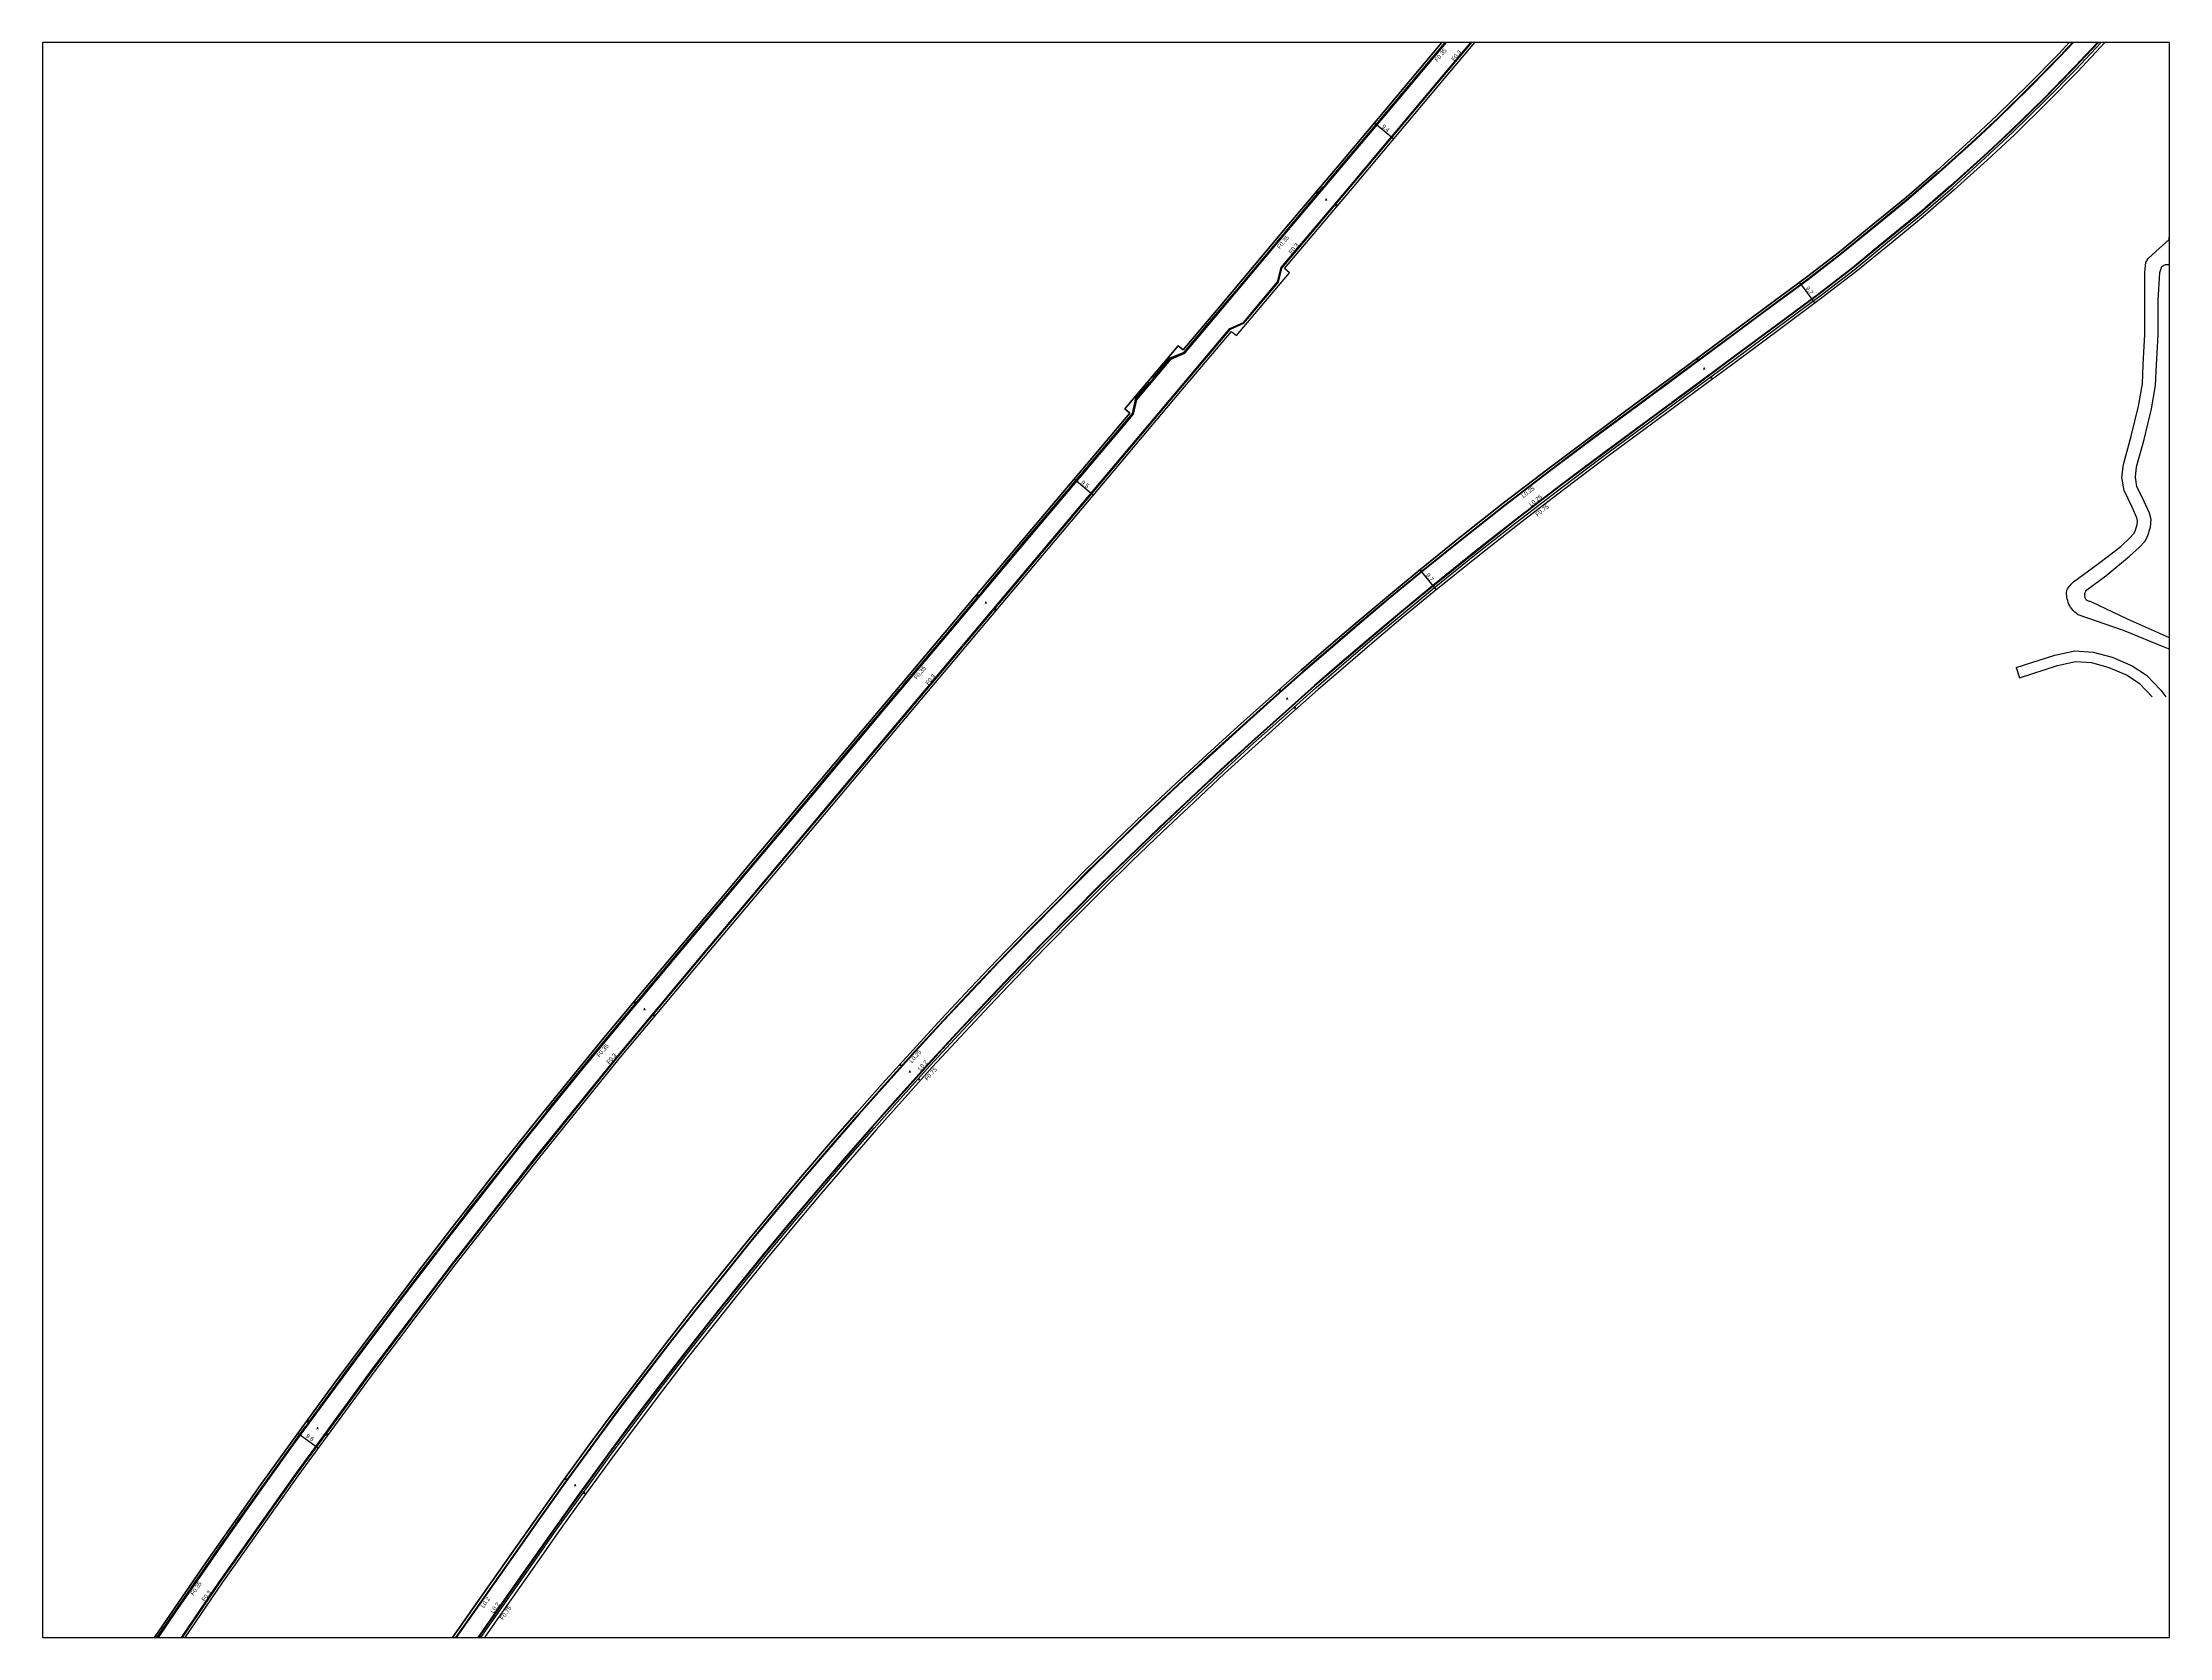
# Model space of a CAD drawing. Header units: metres. Extents: x -29069 to -12000, y -243240 to -120000.
# Drawn here: x -14400 to -13600, y -121200 to -120600 of the extents above; entities that cross this region are included whole.
import ezdxf

# ---------------------------------------------------------------- set-up
doc = ezdxf.new("R2010")
doc.units = ezdxf.units.M
doc.header["$LTSCALE"] = 2.5
for name, color, linetype in [('側溝・桝', 7, 'Continuous'), ('図郭', 7, 'Continuous'), ('幅員', 7, 'Continuous'), ('歩道・分離帯・安全施設', 7, 'Continuous'), ('舗装', 7, 'Continuous'), ('道路', 7, 'Continuous')]:
    doc.layers.add(name, color=color, linetype=linetype)
doc.styles.get("Standard").update_dxf_attribs({"font": ''})
doc.styles.add('YOKO_DECO', font='txt.shx', dxfattribs={"bigfont": 'extfont.shx'})
doc.styles.get('Standard').set_extended_font_data('@MS PGothic')

msp = doc.modelspace()

# ---------------------------------------------------------------- linework, layer by layer
at = {"layer": '側溝・桝'}
for points in [[(-14356.44, -121200), (-14349.82, -121190.32), (-14340.11, -121176.25), (-14330.79, -121162.88), (-14321.75, -121150.08), (-14306.8, -121129.22), (-14296.85, -121115.54), (-14289.83, -121106.02), (-14277.23, -121089.06), (-14265.44, -121073.4), (-14256.32, -121061.42), (-14248.11, -121050.72), (-14234.7, -121033.48), (-14219.17, -121013.86), (-14208.19, -121000.17), (-14196.77, -120986.07), (-14180.52, -120966.36), (-14161.94, -120944.24), (-14135.91, -120913.34), (-14109.83, -120882.32), (-14084.06, -120851.69), (-14058.53, -120821.38), (-14026.65, -120783.56), (-13994.22, -120745.14), (-13989.69, -120739.77), (-13988.38, -120734.37), (-13975.46, -120719.07), (-13970.36, -120716.86), (-13961.58, -120706.46), (-13929.31, -120668.13), (-13898.52, -120631.54), (-13871.95, -120600)], [(-14347.77, -121200), (-14333.4, -121178.95), (-14304.74, -121138.46), (-14275.83, -121098.99), (-14245.68, -121059.17), (-14214.9, -121019.83), (-14184.15, -120981.76), (-14152.33, -120943.75), (-14119.94, -120905.28), (-14088.38, -120867.69), (-14043.61, -120814.55), (-14005.09, -120768.91), (-13972.75, -120730.47), (-13953.37, -120707.52), (-13948.33, -120705.35), (-13935.45, -120690.05), (-13934.13, -120684.69), (-13908.32, -120654.11), (-13875.54, -120615.13), (-13862.81, -120600)], [(-14235.12, -121200), (-14227.15, -121188.65), (-14215.87, -121172.6), (-14206.51, -121159.25), (-14197.21, -121146.29), (-14186.72, -121131.89), (-14177.63, -121119.61), (-14167.66, -121106.47), (-14158.33, -121094.34), (-14148.14, -121081.38), (-14138.28, -121069.09), (-14128.26, -121056.64), (-14118.48, -121044.84), (-14108.05, -121032.46), (-14096.95, -121019.51), (-14087.21, -121008.35), (-14077.51, -120997.46), (-14066.12, -120984.79), (-14055.5, -120973.29), (-14044.69, -120961.76), (-14034.74, -120951.31), (-14023.3, -120939.48), (-14011.83, -120927.88), (-14001.61, -120917.6), (-13990.88, -120907.12), (-13979.46, -120896.15), (-13967.47, -120884.83), (-13956.11, -120874.22), (-13944.61, -120863.74), (-13931.89, -120852.35), (-13920.9, -120842.59), (-13911.53, -120834.53), (-13899.71, -120824.38), (-13889, -120815.4), (-13877.21, -120805.67), (-13860.73, -120792.39), (-13845.24, -120780.19), (-13828.59, -120767.4), (-13812.07, -120755.01), (-13795.92, -120743.08), (-13779.48, -120730.95), (-13763.5, -120719.11), (-13746.77, -120706.69), (-13731.34, -120695.26), (-13718.65, -120685.48), (-13706.03, -120675.16), (-13693.35, -120664.77), (-13681.66, -120654.6), (-13669.26, -120643.42), (-13658.95, -120633.78), (-13646.75, -120621.85), (-13635.39, -120610.23), (-13625.73, -120600)], [(-13636.13, -120600), (-13638.52, -120602.53)], [(-13627.07, -120600), (-13633.72, -120607.05)], [(-13634.23, -120607.58), (-13636.09, -120609.56), (-13647.44, -120621.16), (-13659.62, -120633.08), (-13662.32, -120635.6)], [(-13639.02, -120603.06), (-13640.85, -120604.99), (-13652.1, -120616.5), (-13652.23, -120616.63)], [(-13652.76, -120617.14), (-13664.18, -120628.32), (-13666.83, -120630.79)], [(-13667.36, -120631.29), (-13674.37, -120637.85), (-13686.68, -120648.94), (-13696.22, -120657.24)], [(-13662.86, -120636.1), (-13669.92, -120642.71), (-13682.31, -120653.87), (-13691.9, -120662.21)], [(-13696.78, -120657.72), (-13698.24, -120658.99), (-13710.82, -120669.31), (-13723.35, -120679.55), (-13735.9, -120689.22), (-13751.27, -120700.61), (-13768.01, -120713.03), (-13783.98, -120724.87), (-13791.1, -120730.12)], [(-13692.45, -120662.69), (-13693.98, -120664.02), (-13706.65, -120674.41), (-13719.26, -120684.71), (-13731.93, -120694.48), (-13747.35, -120705.91), (-13764.08, -120718.33), (-13780.06, -120730.17), (-13787.19, -120735.43)], [(-13791.69, -120730.56), (-13800.41, -120736.99), (-13816.59, -120748.95), (-13833.17, -120761.38), (-13849.89, -120774.22), (-13865.44, -120786.47), (-13881.99, -120799.8), (-13893.84, -120809.58), (-13904.61, -120818.62), (-13916.46, -120828.8), (-13925.88, -120836.89), (-13936.92, -120846.7), (-13949.68, -120858.12), (-13961.24, -120868.67), (-13972.71, -120879.25), (-13984.74, -120890.61), (-13996.2, -120901.62), (-14007, -120912.17), (-14017.26, -120922.49), (-14028.77, -120934.13), (-14040.26, -120946.02), (-14050.25, -120956.51), (-14061.1, -120968.09), (-14071.77, -120979.64), (-14083.21, -120992.36), (-14092.94, -121003.3), (-14102.74, -121014.5), (-14113.88, -121027.51), (-14124.35, -121039.94), (-14134.18, -121051.8), (-14144.25, -121064.3), (-14154.13, -121076.62), (-14164.37, -121089.65), (-14173.74, -121101.83), (-14183.75, -121115.03), (-14192.89, -121127.36), (-14203.4, -121141.81), (-14212.69, -121154.86), (-14222.08, -121168.25), (-14233.35, -121184.29), (-14244.38, -121200)], [(-13787.78, -120735.86), (-13796.49, -120742.29), (-13812.66, -120754.23), (-13829.18, -120766.63), (-13845.84, -120779.42), (-13861.34, -120791.63), (-13877.83, -120804.91), (-13889.62, -120814.65), (-13900.34, -120823.64), (-13912.16, -120833.79), (-13921.54, -120841.85), (-13932.54, -120851.62), (-13945.27, -120863.02), (-13956.78, -120873.51), (-13968.14, -120884.13), (-13980.14, -120895.45), (-13991.57, -120906.42), (-14002.31, -120916.92), (-14012.53, -120927.2), (-14024.01, -120938.8), (-14035.46, -120950.65), (-14045.41, -120961.1), (-14056.23, -120972.64), (-14066.85, -120984.15), (-14078.25, -120996.82), (-14087.95, -121007.72), (-14097.71, -121018.88), (-14108.81, -121031.85), (-14119.24, -121044.24), (-14129.03, -121056.04), (-14139.06, -121068.5), (-14148.92, -121080.79), (-14159.12, -121093.76), (-14168.45, -121105.9), (-14178.43, -121119.05), (-14187.53, -121131.33), (-14198.02, -121145.74), (-14207.32, -121158.71), (-14216.69, -121172.07), (-14227.97, -121188.12), (-14236.31, -121200)]]:
    msp.add_lwpolyline(points, dxfattribs=at)
for points in [[(-13638.52, -120602.53), (-13639.02, -120603.06), (-13639.19, -120602.9), (-13638.69, -120602.37)], [(-13634.23, -120607.58), (-13633.72, -120607.05), (-13633.56, -120607.21), (-13634.06, -120607.74)], [(-13652.23, -120616.63), (-13652.76, -120617.14), (-13652.92, -120616.98), (-13652.4, -120616.46)], [(-13666.83, -120630.79), (-13667.36, -120631.29), (-13667.52, -120631.12), (-13666.98, -120630.62)], [(-13662.86, -120636.1), (-13662.32, -120635.6), (-13662.16, -120635.77), (-13662.7, -120636.27)], [(-13696.22, -120657.24), (-13696.78, -120657.72), (-13696.93, -120657.54), (-13696.37, -120657.06)], [(-13692.45, -120662.69), (-13691.9, -120662.21), (-13691.74, -120662.38), (-13692.3, -120662.86)], [(-13791.1, -120730.12), (-13791.69, -120730.56), (-13791.82, -120730.37), (-13791.23, -120729.94)], [(-13787.78, -120735.86), (-13787.19, -120735.43), (-13787.05, -120735.61), (-13787.64, -120736.05)]]:
    msp.add_lwpolyline(points, close=True, dxfattribs=at)
at = {"layer": '図郭'}
msp.add_lwpolyline([(-14400, -121200), (-13600, -121200), (-13600, -120600), (-14400, -120600)], close=True, dxfattribs=at)
at = {"layer": '幅員'}
for points in [[(-13899.01, -120630.16), (-13891.78, -120636.24)], [(-13739.2, -120690.28), (-13733.4, -120698.1)], [(-14011.95, -120764.16), (-14004.72, -120770.26)], [(-13881.97, -120798.35), (-13875.85, -120805.94)], [(-14303.97, -121123.17), (-14296.25, -121128.82)]]:
    msp.add_lwpolyline(points, dxfattribs=at)
at = {"layer": '歩道・分離帯・安全施設'}
for points in [[(-14356.87, -121200), (-14350.12, -121190.12), (-14340.41, -121176.04), (-14331.08, -121162.68), (-14322.04, -121149.87), (-14307.09, -121129.01), (-14297.14, -121115.33), (-14290.11, -121105.81), (-14277.51, -121088.85), (-14265.73, -121073.18), (-14256.61, -121061.2), (-14248.39, -121050.5), (-14234.98, -121033.26), (-14219.45, -121013.64), (-14208.47, -120999.94), (-14197.04, -120985.85), (-14180.8, -120966.14), (-14162.22, -120944.01), (-14136.18, -120913.11), (-14110.11, -120882.09), (-14084.33, -120851.46), (-14058.8, -120821.15), (-14026.92, -120783.33), (-13994.49, -120744.91), (-13990.02, -120739.6), (-13988.71, -120734.21), (-13975.68, -120718.78), (-13970.58, -120716.57), (-13961.85, -120706.23), (-13929.58, -120667.9), (-13898.79, -120631.31), (-13872.42, -120600)], [(-14356.87, -121200), (-14350.12, -121190.12), (-14340.41, -121176.04), (-14331.08, -121162.68), (-14322.04, -121149.87), (-14307.09, -121129.01), (-14297.14, -121115.33), (-14290.11, -121105.81), (-14277.51, -121088.85), (-14265.73, -121073.18), (-14256.61, -121061.2), (-14248.39, -121050.5), (-14234.98, -121033.26), (-14219.45, -121013.64), (-14208.47, -120999.94), (-14197.04, -120985.85), (-14180.8, -120966.14), (-14162.22, -120944.01), (-14136.18, -120913.11), (-14110.11, -120882.09), (-14084.33, -120851.46), (-14058.8, -120821.15), (-14026.92, -120783.33), (-13994.49, -120744.91), (-13990.02, -120739.6), (-13988.71, -120734.21), (-13975.68, -120718.78), (-13970.58, -120716.57), (-13961.85, -120706.23), (-13929.58, -120667.9), (-13898.79, -120631.31), (-13872.42, -120600)], [(-14347.39, -121200), (-14333.13, -121179.14), (-14304.48, -121138.65), (-14275.57, -121099.18), (-14245.43, -121059.37), (-14214.64, -121020.03), (-14183.91, -120981.96), (-14152.09, -120943.96), (-14119.69, -120905.49), (-14088.13, -120867.9), (-14043.36, -120814.76), (-14004.85, -120769.12), (-13972.5, -120730.68), (-13953.17, -120707.79), (-13948.13, -120705.62), (-13935.16, -120690.2), (-13933.83, -120684.84), (-13908.07, -120654.31), (-13875.3, -120615.34), (-13862.39, -120600)], [(-14347.39, -121200), (-14333.13, -121179.14), (-14304.48, -121138.65), (-14275.57, -121099.18), (-14245.43, -121059.37), (-14214.64, -121020.03), (-14183.91, -120981.96), (-14152.09, -120943.96), (-14119.69, -120905.49), (-14088.13, -120867.9), (-14043.36, -120814.76), (-14004.85, -120769.12), (-13972.5, -120730.68), (-13953.17, -120707.79), (-13948.13, -120705.62), (-13935.16, -120690.2), (-13933.83, -120684.84), (-13908.07, -120654.31), (-13875.3, -120615.34), (-13862.39, -120600)], [(-13636.45, -120600), (-13641.01, -120604.83), (-13652.26, -120616.33), (-13664.34, -120628.15), (-13674.53, -120637.68), (-13686.83, -120648.77), (-13698.38, -120658.81), (-13710.97, -120669.13), (-13723.5, -120679.37), (-13736.04, -120689.04), (-13751.41, -120700.43), (-13768.14, -120712.85), (-13784.12, -120724.69), (-13800.55, -120736.8), (-13816.73, -120748.76), (-13833.3, -120761.19), (-13850.03, -120774.04), (-13865.59, -120786.29), (-13882.14, -120799.63), (-13893.99, -120809.41), (-13904.76, -120818.44), (-13916.61, -120828.62), (-13926.03, -120836.72), (-13937.08, -120846.53), (-13949.84, -120857.95), (-13961.4, -120868.5), (-13972.86, -120879.09), (-13984.9, -120890.44), (-13996.36, -120901.46), (-14007.16, -120912.01), (-14017.42, -120922.33), (-14028.94, -120933.97), (-14040.43, -120945.86), (-14050.42, -120956.35), (-14061.27, -120967.93), (-14071.94, -120979.49), (-14083.38, -120992.21), (-14093.11, -121003.14), (-14102.91, -121014.35), (-14114.06, -121027.36), (-14124.52, -121039.79), (-14134.36, -121051.65), (-14144.43, -121064.15), (-14154.31, -121076.48), (-14164.55, -121089.51), (-14173.92, -121101.69), (-14183.94, -121114.89), (-14193.07, -121127.23), (-14203.59, -121141.67), (-14212.88, -121154.73), (-14222.27, -121168.11), (-14233.54, -121184.16), (-14244.66, -121200)], [(-13636.45, -120600), (-13641.01, -120604.83), (-13652.26, -120616.33), (-13664.34, -120628.15), (-13674.53, -120637.68), (-13686.83, -120648.77), (-13698.38, -120658.81), (-13710.97, -120669.13), (-13723.5, -120679.37), (-13736.04, -120689.04), (-13751.41, -120700.43), (-13768.14, -120712.85), (-13784.12, -120724.69), (-13800.55, -120736.8), (-13816.73, -120748.76), (-13833.3, -120761.19), (-13850.03, -120774.04), (-13865.59, -120786.29), (-13882.14, -120799.63), (-13893.99, -120809.41), (-13904.76, -120818.44), (-13916.61, -120828.62), (-13926.03, -120836.72), (-13937.08, -120846.53), (-13949.84, -120857.95), (-13961.4, -120868.5), (-13972.86, -120879.09), (-13984.9, -120890.44), (-13996.36, -120901.46), (-14007.16, -120912.01), (-14017.42, -120922.33), (-14028.94, -120933.97), (-14040.43, -120945.86), (-14050.42, -120956.35), (-14061.27, -120967.93), (-14071.94, -120979.49), (-14083.38, -120992.21), (-14093.11, -121003.14), (-14102.91, -121014.35), (-14114.06, -121027.36), (-14124.52, -121039.79), (-14134.36, -121051.65), (-14144.43, -121064.15), (-14154.31, -121076.48), (-14164.55, -121089.51), (-14173.92, -121101.69), (-14183.94, -121114.89), (-14193.07, -121127.23), (-14203.59, -121141.67), (-14212.88, -121154.73), (-14222.27, -121168.11), (-14233.54, -121184.16), (-14244.66, -121200)], [(-13626.75, -120600), (-13635.93, -120609.72), (-13647.27, -120621.32), (-13659.46, -120633.25), (-13669.76, -120642.88), (-13682.15, -120654.05), (-13693.83, -120664.2), (-13706.5, -120674.59), (-13719.11, -120684.9), (-13731.79, -120694.66), (-13747.21, -120706.09), (-13763.94, -120718.51), (-13779.93, -120730.36), (-13796.36, -120742.48), (-13812.52, -120754.42), (-13829.04, -120766.81), (-13845.7, -120779.61), (-13861.2, -120791.81), (-13877.68, -120805.09), (-13889.48, -120814.83), (-13900.19, -120823.82), (-13912.01, -120833.97), (-13921.39, -120842.02), (-13932.39, -120851.79), (-13945.12, -120863.19), (-13956.62, -120873.68), (-13967.99, -120884.29), (-13979.98, -120895.62), (-13991.41, -120906.59), (-14002.15, -120917.08), (-14012.36, -120927.36), (-14023.84, -120938.97), (-14035.29, -120950.81), (-14045.24, -120961.26), (-14056.06, -120972.8), (-14066.68, -120984.31), (-14078.08, -120996.98), (-14087.78, -121007.88), (-14097.53, -121019.04), (-14108.64, -121032), (-14119.06, -121044.38), (-14128.85, -121056.19), (-14138.88, -121068.64), (-14148.74, -121080.93), (-14158.94, -121093.9), (-14168.27, -121106.04), (-14178.25, -121119.19), (-14187.34, -121131.47), (-14197.83, -121145.88), (-14207.13, -121158.84), (-14216.5, -121172.2), (-14227.78, -121188.25), (-14236.03, -121200)], [(-13626.75, -120600), (-13635.93, -120609.72), (-13647.27, -120621.32), (-13659.46, -120633.25), (-13669.76, -120642.88), (-13682.15, -120654.05), (-13693.83, -120664.2), (-13706.5, -120674.59), (-13719.11, -120684.9), (-13731.79, -120694.66), (-13747.21, -120706.09), (-13763.94, -120718.51), (-13779.93, -120730.36), (-13796.36, -120742.48), (-13812.52, -120754.42), (-13829.04, -120766.81), (-13845.7, -120779.61), (-13861.2, -120791.81), (-13877.68, -120805.09), (-13889.48, -120814.83), (-13900.19, -120823.82), (-13912.01, -120833.97), (-13921.39, -120842.02), (-13932.39, -120851.79), (-13945.12, -120863.19), (-13956.62, -120873.68), (-13967.99, -120884.29), (-13979.98, -120895.62), (-13991.41, -120906.59), (-14002.15, -120917.08), (-14012.36, -120927.36), (-14023.84, -120938.97), (-14035.29, -120950.81), (-14045.24, -120961.26), (-14056.06, -120972.8), (-14066.68, -120984.31), (-14078.08, -120996.98), (-14087.78, -121007.88), (-14097.53, -121019.04), (-14108.64, -121032), (-14119.06, -121044.38), (-14128.85, -121056.19), (-14138.88, -121068.64), (-14148.74, -121080.93), (-14158.94, -121093.9), (-14168.27, -121106.04), (-14178.25, -121119.19), (-14187.34, -121131.47), (-14197.83, -121145.88), (-14207.13, -121158.84), (-14216.5, -121172.2), (-14227.78, -121188.25), (-14236.03, -121200)], [(-13876.88, -120605.23), (-13872.48, -120600)], [(-13884.1, -120613.79), (-13877.38, -120605.81)], [(-13916.98, -120652.83), (-13897.78, -120630.03), (-13885.37, -120615.3)], [(-13949.32, -120691.25), (-13934.38, -120673.51), (-13918.26, -120654.32)], [(-13982.28, -120726.24), (-13975.86, -120718.63), (-13970.65, -120716.54), (-13960.91, -120705), (-13950.6, -120692.79)], [(-14013.46, -120767.3), (-14000.31, -120751.74), (-13990.05, -120739.54), (-13988.73, -120733.81), (-13983.57, -120727.75)], [(-14046.32, -120806.24), (-14030.85, -120787.88), (-14014.74, -120768.82)], [(-14076.25, -120841.79), (-14060.78, -120823.42), (-14047.59, -120807.77)], [(-14101.77, -120872.02), (-14088.27, -120856.04), (-14077.54, -120843.31)], [(-14109.14, -120880.84), (-14102.31, -120872.68)], [(-14141.05, -120918.81), (-14125.61, -120900.42), (-14110.37, -120882.32)], [(-14173.93, -120957.83), (-14153.62, -120933.72), (-14142.32, -120920.34)], [(-14210.26, -121002.07), (-14194.26, -120982.37), (-14175.08, -120959.22)], [(-14221.88, -121016.6), (-14216.71, -121010.12), (-14211.5, -121003.62)], [(-14241.1, -121041.01), (-14231.32, -121028.52), (-14222.38, -121017.26)], [(-14271.87, -121081.21), (-14256.66, -121061.16), (-14242.31, -121042.6)], [(-14299.89, -121118.99), (-14284.74, -121098.41), (-14273.05, -121082.79)], [(-14327.24, -121157.11), (-14308.17, -121130.41), (-14301.06, -121120.61)], [(-14330.2, -121161.29), (-14327.69, -121157.74)], [(-14356.96, -121200), (-14331.45, -121162.99)]]:
    msp.add_lwpolyline(points, dxfattribs=at)
at = {"layer": '道路'}
for points in [[(-14357.94, -121200), (-14338.44, -121171.61), (-14317.92, -121142.49), (-14303.53, -121122.57), (-14289.28, -121103.12), (-14273.81, -121082.34), (-14257.28, -121060.54), (-14245.91, -121045.8), (-14229.44, -121024.76), (-14213.53, -121004.77), (-14189.53, -120975.2), (-14173.66, -120956.19), (-14140.66, -120916.95), (-14135.24, -120910.51), (-14125.73, -120899.24), (-14096.34, -120864.29), (-14076.05, -120840.21), (-14058.67, -120819.58), (-14033.46, -120789.65), (-14004.63, -120755.48), (-13991.04, -120739.37), (-13992.93, -120737.8), (-13972.88, -120714.07), (-13971.01, -120715.65), (-13957.05, -120699.12), (-13931.17, -120668.36), (-13912.35, -120645.99), (-13895.67, -120626.19), (-13880.18, -120607.77), (-13873.64, -120600)], [(-13873.64, -120600), (-13880.18, -120607.77), (-13895.67, -120626.19), (-13912.35, -120645.99), (-13931.17, -120668.36), (-13957.05, -120699.12), (-13971.01, -120715.65), (-13972.88, -120714.07), (-13992.93, -120737.8), (-13991.04, -120739.37), (-14004.63, -120755.48), (-14033.46, -120789.65), (-14058.67, -120819.58), (-14076.05, -120840.21), (-14096.34, -120864.29), (-14125.73, -120899.24), (-14135.24, -120910.51), (-14140.66, -120916.95), (-14173.66, -120956.19), (-14189.53, -120975.2), (-14213.53, -121004.77), (-14229.44, -121024.76), (-14245.91, -121045.8), (-14257.28, -121060.54), (-14273.81, -121082.34), (-14289.28, -121103.12), (-14303.53, -121122.57), (-14317.92, -121142.49), (-14338.44, -121171.61), (-14357.94, -121200)], [(-14346.38, -121200), (-14332.45, -121179.61), (-14303.81, -121139.14), (-14274.9, -121099.68), (-14244.77, -121059.88), (-14213.99, -121020.55), (-14183.26, -120982.49), (-14151.45, -120944.5), (-14119.05, -120906.03), (-14087.5, -120868.43), (-14042.73, -120815.29), (-14004.21, -120769.65), (-13971.86, -120731.21), (-13952.77, -120708.72), (-13950.87, -120710.27), (-13931.01, -120686.61), (-13932.81, -120685.02), (-13907.44, -120654.85), (-13874.66, -120615.88), (-13861.3, -120600)], [(-14346.38, -121200), (-14332.45, -121179.61), (-14303.81, -121139.14), (-14274.9, -121099.68), (-14244.77, -121059.88), (-14213.99, -121020.55), (-14183.26, -120982.49), (-14151.45, -120944.5), (-14119.05, -120906.03), (-14087.5, -120868.43), (-14042.73, -120815.29), (-14004.21, -120769.65), (-13971.86, -120731.21), (-13952.77, -120708.72), (-13950.87, -120710.27), (-13931.01, -120686.61), (-13932.81, -120685.02), (-13907.44, -120654.85), (-13874.66, -120615.88), (-13861.3, -120600)], [(-14245.74, -121200), (-14234.25, -121183.64), (-14222.98, -121167.59), (-14213.59, -121154.2), (-14204.3, -121141.14), (-14193.78, -121126.69), (-14184.64, -121114.35), (-14174.61, -121101.14), (-14165.24, -121088.95), (-14154.99, -121075.92), (-14145.11, -121063.59), (-14135.03, -121051.09), (-14125.2, -121039.22), (-14114.73, -121026.78), (-14103.58, -121013.77), (-14093.77, -121002.55), (-14084.04, -120991.61), (-14072.59, -120978.89), (-14061.91, -120967.32), (-14051.06, -120955.74), (-14041.06, -120945.24), (-14029.57, -120933.35), (-14018.05, -120921.7), (-14007.78, -120911.38), (-13996.98, -120900.82), (-13985.51, -120889.8), (-13973.47, -120878.44), (-13962, -120867.84), (-13950.43, -120857.29), (-13937.67, -120845.87), (-13926.61, -120836.05), (-13917.18, -120827.95), (-13905.33, -120817.77), (-13894.55, -120808.73), (-13882.7, -120798.94), (-13866.14, -120785.6), (-13850.57, -120773.34), (-13833.84, -120760.49), (-13817.26, -120748.05), (-13801.07, -120736.09), (-13784.64, -120723.97), (-13768.67, -120712.14), (-13751.94, -120699.72), (-13736.57, -120688.33), (-13724.05, -120678.68), (-13711.53, -120668.45), (-13698.96, -120658.13), (-13687.42, -120648.1), (-13675.13, -120637.03), (-13664.95, -120627.51), (-13652.89, -120615.71), (-13641.65, -120604.22), (-13637.67, -120600)], [(-13637.67, -120600), (-13641.65, -120604.22), (-13652.89, -120615.71), (-13664.95, -120627.51), (-13675.13, -120637.03), (-13687.42, -120648.1), (-13698.96, -120658.13), (-13711.53, -120668.45), (-13724.05, -120678.68), (-13736.57, -120688.33), (-13751.94, -120699.72), (-13768.67, -120712.14), (-13784.64, -120723.97), (-13801.07, -120736.09), (-13817.26, -120748.05), (-13833.84, -120760.49), (-13850.57, -120773.34), (-13866.14, -120785.6), (-13882.7, -120798.94), (-13894.55, -120808.73), (-13905.33, -120817.77), (-13917.18, -120827.95), (-13926.61, -120836.05), (-13937.67, -120845.87), (-13950.43, -120857.29), (-13962, -120867.84), (-13973.47, -120878.44), (-13985.51, -120889.8), (-13996.98, -120900.82), (-14007.78, -120911.38), (-14018.05, -120921.7), (-14029.57, -120933.35), (-14041.06, -120945.24), (-14051.06, -120955.74), (-14061.91, -120967.32), (-14072.59, -120978.89), (-14084.04, -120991.61), (-14093.77, -121002.55), (-14103.58, -121013.77), (-14114.73, -121026.78), (-14125.2, -121039.22), (-14135.03, -121051.09), (-14145.11, -121063.59), (-14154.99, -121075.92), (-14165.24, -121088.95), (-14174.61, -121101.14), (-14184.64, -121114.35), (-14193.78, -121126.69), (-14204.3, -121141.14), (-14213.59, -121154.2), (-14222.98, -121167.59), (-14234.25, -121183.64), (-14245.74, -121200)], [(-13624.27, -120600), (-13634.62, -120610.97), (-13646, -120622.6), (-13658.22, -120634.55), (-13668.54, -120644.21), (-13680.96, -120655.4), (-13692.67, -120665.58), (-13705.36, -120675.99), (-13717.99, -120686.31), (-13730.7, -120696.1), (-13746.13, -120707.54), (-13762.87, -120719.96), (-13778.85, -120731.81), (-13795.28, -120743.93), (-13811.44, -120755.87), (-13827.95, -120768.25), (-13844.59, -120781.03), (-13860.07, -120793.22), (-13876.54, -120806.49), (-13888.32, -120816.22), (-13899.03, -120825.19), (-13910.84, -120835.34), (-13920.2, -120843.39), (-13931.18, -120853.14), (-13943.9, -120864.52), (-13955.39, -120875.01), (-13966.74, -120885.6), (-13978.73, -120896.92), (-13990.14, -120907.88), (-14000.87, -120918.36), (-14011.07, -120928.62), (-14022.54, -120940.22), (-14033.98, -120952.05), (-14043.92, -120962.49), (-14054.72, -120974.02), (-14065.33, -120985.51), (-14076.72, -120998.17), (-14086.41, -121009.06), (-14096.15, -121020.2), (-14107.24, -121033.15), (-14117.66, -121045.53), (-14127.43, -121057.31), (-14137.46, -121069.76), (-14147.31, -121082.04), (-14157.49, -121094.99), (-14166.81, -121107.12), (-14176.78, -121120.25), (-14185.87, -121132.52), (-14196.34, -121146.91), (-14205.64, -121159.86), (-14215, -121173.21), (-14226.28, -121189.26), (-14233.82, -121200)], [(-13624.27, -120600), (-13634.62, -120610.97), (-13646, -120622.6), (-13658.22, -120634.55), (-13668.54, -120644.21), (-13680.96, -120655.4), (-13692.67, -120665.58), (-13705.36, -120675.99), (-13717.99, -120686.31), (-13730.7, -120696.1), (-13746.13, -120707.54), (-13762.87, -120719.96), (-13778.85, -120731.81), (-13795.28, -120743.93), (-13811.44, -120755.87), (-13827.95, -120768.25), (-13844.59, -120781.03), (-13860.07, -120793.22), (-13876.54, -120806.49), (-13888.32, -120816.22), (-13899.03, -120825.19), (-13910.84, -120835.34), (-13920.2, -120843.39), (-13931.18, -120853.14), (-13943.9, -120864.52), (-13955.39, -120875.01), (-13966.74, -120885.6), (-13978.73, -120896.92), (-13990.14, -120907.88), (-14000.87, -120918.36), (-14011.07, -120928.62), (-14022.54, -120940.22), (-14033.98, -120952.05), (-14043.92, -120962.49), (-14054.72, -120974.02), (-14065.33, -120985.51), (-14076.72, -120998.17), (-14086.41, -121009.06), (-14096.15, -121020.2), (-14107.24, -121033.15), (-14117.66, -121045.53), (-14127.43, -121057.31), (-14137.46, -121069.76), (-14147.31, -121082.04), (-14157.49, -121094.99), (-14166.81, -121107.12), (-14176.78, -121120.25), (-14185.87, -121132.52), (-14196.34, -121146.91), (-14205.64, -121159.86), (-14215, -121173.21), (-14226.28, -121189.26), (-14233.82, -121200)], [(-13618.27, -120789.59), (-13614.88, -120786.34), (-13613.42, -120784.74), (-13612.91, -120783.81), (-13612.11, -120781.32), (-13611.97, -120779.89), (-13612.27, -120778.81), (-13614.07, -120774.81), (-13617.06, -120768.52), (-13617.86, -120763.67), (-13617.27, -120758.68), (-13614.4, -120748.09), (-13611.67, -120736.83), (-13610.18, -120728.42), (-13609.84, -120721.1), (-13609.3, -120709.77), (-13609.22, -120696.97), (-13609.32, -120686.39), (-13608.86, -120682.81), (-13608.01, -120681.25), (-13606.53, -120679.84), (-13603.81, -120677.5), (-13600.11, -120674.15)], [(-13600.11, -120674.15), (-13600, -120672.24)], [(-13615.09, -120793.27), (-13611.37, -120789.91), (-13609.32, -120787.66), (-13608.3, -120785.79), (-13607.18, -120782.34), (-13606.9, -120779.44), (-13607.56, -120777.1), (-13609.53, -120772.71), (-13612.24, -120767.02), (-13612.81, -120763.56), (-13612.35, -120759.63), (-13609.56, -120749.35), (-13606.78, -120737.85), (-13605.2, -120728.97), (-13604.84, -120721.21), (-13604.3, -120709.91), (-13604.22, -120697.1), (-13603.68, -120686.54), (-13602.84, -120684.21), (-13601.44, -120683.55), (-13600, -120683.49)], [(-13600, -120828.15), (-13601.31, -120827.68), (-13617.3, -120821.23), (-13634.33, -120815.3), (-13635, -120814.82), (-13635.63, -120814.27), (-13636.21, -120813.67), (-13636.74, -120813.03), (-13637.21, -120812.35), (-13637.51, -120811.87), (-13637.82, -120811.25), (-13638.07, -120810.6), (-13638.27, -120809.94), (-13638.43, -120809.25), (-13638.55, -120808.57), (-13638.57, -120808.43), (-13638.63, -120808.01), (-13638.69, -120807.57), (-13638.72, -120807.14), (-13638.71, -120806.71), (-13638.64, -120806.29), (-13638.57, -120806.05), (-13638.36, -120805.55), (-13638.09, -120805.08), (-13637.76, -120804.63), (-13637.4, -120804.21), (-13637.02, -120803.8), (-13636.62, -120803.41), (-13636.21, -120803.02), (-13636.07, -120802.88), (-13626.67, -120795.98), (-13618.27, -120789.59)], [(-13600, -120823.89), (-13615.83, -120816.95), (-13629.15, -120810.47), (-13629.45, -120810.37), (-13629.76, -120810.29), (-13630.07, -120810.22), (-13630.39, -120810.14), (-13630.69, -120810.05), (-13630.96, -120809.91), (-13631.21, -120809.73), (-13631.24, -120809.7), (-13631.42, -120809.46), (-13631.56, -120809.19), (-13631.65, -120808.89), (-13631.72, -120808.58), (-13631.77, -120808.27), (-13631.79, -120808.16), (-13631.83, -120807.8), (-13631.82, -120807.43), (-13631.79, -120807.28), (-13631.67, -120806.84), (-13631.5, -120806.41), (-13631.26, -120806.02), (-13631.14, -120805.85), (-13623.99, -120800.66), (-13615.09, -120793.27)], [(-13657.68, -120835.15), (-13643.16, -120830.51), (-13635.64, -120828.78), (-13628.64, -120829.3), (-13621.5, -120831.28), (-13613.98, -120834.44), (-13608.69, -120838), (-13603.27, -120843.68), (-13601.37, -120846.12)], [(-13657.68, -120835.15), (-13656.46, -120838.96)], [(-13656.46, -120838.96), (-13642.1, -120834.37), (-13635.33, -120832.82), (-13629.33, -120833.26), (-13622.82, -120835.07), (-13615.89, -120837.98), (-13611.28, -120841.08), (-13606.47, -120846.12)]]:
    msp.add_lwpolyline(points, dxfattribs=at)

# ---------------------------------------------------------------- texts
at = {"layer": '側溝・桝'}
for s, rotation, p in [('F0.35', 50, (-13875.35, -120607.38)), ('F0.3', 50, (-13869.06, -120607.11)), ('F0.35', 50, (-13934.62, -120677.79)), ('F0.3', 50, (-13930.17, -120679.69)), ('L0.25', 38, (-13842.98, -120771.41)), ('L0.25', 38, (-13840.14, -120774.67)), ('F0.75', 38, (-13837.72, -120778.39)), ('F0.35', 50, (-14071.17, -120839.77)), ('F0.3', 50, (-14066.87, -120841.84)), ('F0.35', 50, (-14190.53, -120981.89)), ('F0.3', 50, (-14186.83, -120984.46)), ('L0.25', 48, (-14073.01, -120983.98)), ('L0.2', 48, (-14069.75, -120986.91)), ('F0.75', 48, (-14067.21, -120990.63)), ('F0.35', 55.64748, (-14343.21, -121184.36)), ('F0.3', 53.61945, (-14339.05, -121186.59)), ('L0.2', 55, (-14234.04, -121189.04)), ('L0.2', 55, (-14230.38, -121191.06)), ('F0.75', 55, (-14226.77, -121193.52))]:
    msp.add_text(s, height=1.6, rotation=rotation, dxfattribs=at).set_placement(p)
at = {"layer": '幅員'}
for s, rotation, p in [('9.4', 320, (-13896.51, -120631.87)), ('9.7', 307, (-13736.91, -120692.49)), ('9.5', 320, (-14009.55, -120765.75)), ('9.7', 309, (-13879.78, -120800.46)), ('9.6', 324, (-14301.13, -121124.52))]:
    msp.add_text(s, height=1.6, rotation=rotation, dxfattribs=at).set_placement(p)
at = {"layer": '舗装', "style": 'YOKO_DECO'}
for s, p in [('K', (-13920.91, -120656.95, 27.23)), ('A', (-13917.49, -120659.4, 26.84)), ('K', (-13913.65, -120661.67, 26.84)), ('A', (-13777.72, -120719.52, 25.59)), ('A', (-13775.25, -120723.03, 25.59)), ('A', (-13772.59, -120726.35, 25.95)), ('K', (-14048.66, -120808.47, 26.17)), ('A', (-14045.45, -120811.08, 25.7)), ('K', (-14041.94, -120813.75, 25.7)), ('A', (-13934.81, -120844, 25.38)), ('A', (-13932.12, -120847.18, 25.38)), ('A', (-13929.19, -120850.5, 25.74)), ('K', (-14177.44, -120961.5, 24.78)), ('A', (-14173.83, -120964.01, 24.38)), ('K', (-14170.26, -120966.49, 24.38)), ('A', (-14077.55, -120985, 23.94)), ('A', (-14074.06, -120987.5, 23.94)), ('A', (-14070.61, -120990.33, 24.31)), ('K', (-14300.44, -121119.14, 23.34)), ('A', (-14296.87, -121121.6, 22.97)), ('K', (-14293.25, -121124.11, 22.97)), ('A', (-14203.51, -121140.69, 22.58)), ('A', (-14199.97, -121143.1, 22.58)), ('A', (-14196.46, -121146.04, 22.95))]:
    msp.add_text(s, height=0.75, dxfattribs=at).set_placement(p)

doc.saveas('drawing.dxf')
